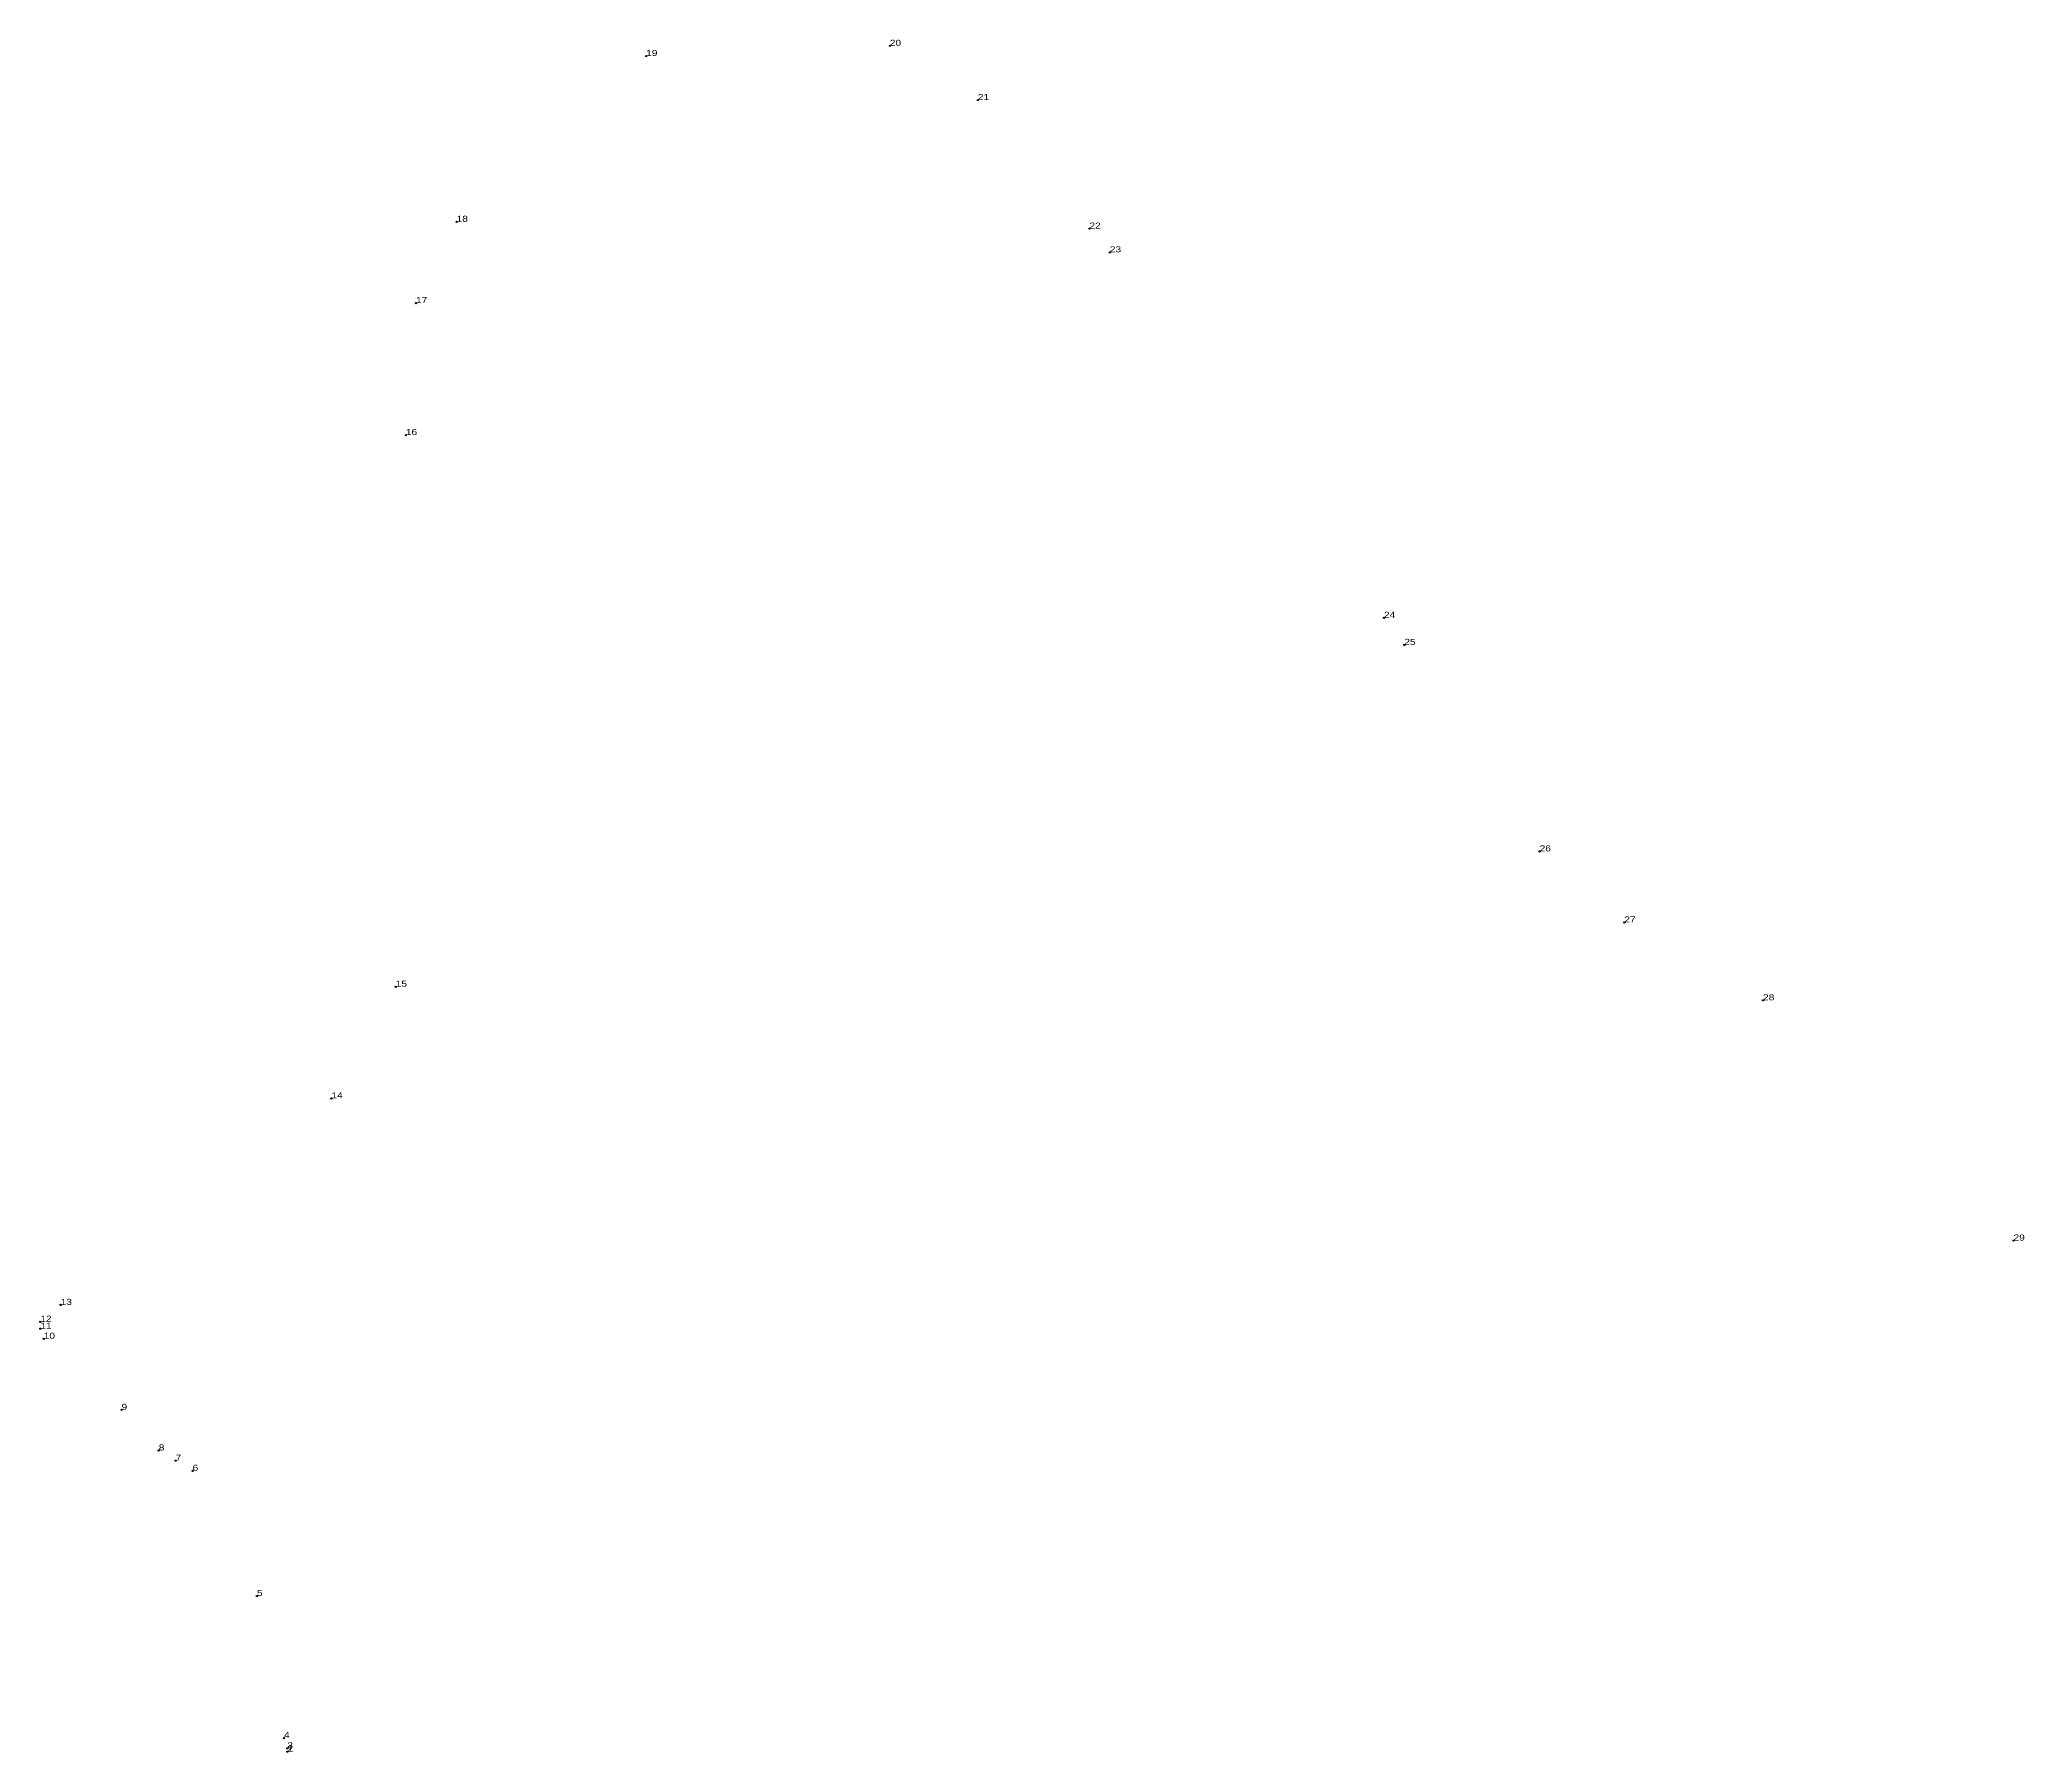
# Model space of a CAD drawing. Header units: metres. Extents: x 545660 to 550178, y 1819701 to 1827131.
# Drawn here: x 549316 to 549902, y 1819735 to 1820241 of the extents above; entities that cross this region are included whole.
import ezdxf

# ---------------------------------------------------------------- set-up
doc = ezdxf.new("R2010")
doc.units = ezdxf.units.M
doc.header["$LTSCALE"] = 0.72
doc.header["$PDMODE"] = 32
doc.header["$PDSIZE"] = 0.36
doc.layers.add('12', color=7, linetype='Continuous')
doc.layers.add('7', color=7, linetype='Continuous')

msp = doc.modelspace()

# ---------------------------------------------------------------- texts
at = {"layer": '12', "width": 1.25}
for s, p in [('19', (549495, 1820236)), ('19', (549495, 1820236)), ('19', (549495, 1820236)), ('20', (549567, 1820239)), ('20', (549567, 1820239)), ('20', (549567, 1820239)), ('21', (549593, 1820223)), ('21', (549593, 1820223)), ('21', (549593, 1820223)), ('18', (549439, 1820187)), ('18', (549439, 1820187)), ('18', (549439, 1820187)), ('22', (549626, 1820185)), ('22', (549626, 1820185)), ('22', (549626, 1820185)), ('23', (549632, 1820178)), ('23', (549632, 1820178)), ('23', (549632, 1820178)), ('17', (549427, 1820163)), ('17', (549427, 1820163)), ('17', (549427, 1820163)), ('16', (549424, 1820124)), ('16', (549424, 1820124)), ('16', (549424, 1820124)), ('24', (549713, 1820070)), ('24', (549713, 1820070)), ('24', (549713, 1820070)), ('25', (549719, 1820062)), ('25', (549719, 1820062)), ('25', (549719, 1820062)), ('26', (549759, 1820001)), ('26', (549759, 1820001)), ('26', (549759, 1820001)), ('27', (549784, 1819980)), ('27', (549784, 1819980)), ('27', (549784, 1819980)), ('15', (549421, 1819961)), ('15', (549421, 1819961)), ('15', (549421, 1819961)), ('28', (549825, 1819957)), ('28', (549825, 1819957)), ('28', (549825, 1819957)), ('14', (549402, 1819928)), ('14', (549402, 1819928)), ('14', (549402, 1819928)), ('29', (549899, 1819886)), ('29', (549899, 1819886)), ('29', (549899, 1819886)), ('13', (549322, 1819867)), ('13', (549322, 1819867)), ('13', (549322, 1819867)), ('12', (549316, 1819862)), ('12', (549316, 1819862)), ('12', (549316, 1819862)), ('11', (549316, 1819860)), ('11', (549316, 1819860)), ('11', (549316, 1819860)), ('10', (549317, 1819857)), ('10', (549317, 1819857)), ('10', (549317, 1819857)), ('9', (549340, 1819836)), ('9', (549340, 1819836)), ('9', (549340, 1819836)), ('8', (549351, 1819824)), ('8', (549351, 1819824)), ('8', (549351, 1819824)), ('7', (549356, 1819821)), ('7', (549356, 1819821)), ('7', (549356, 1819821)), ('6', (549361, 1819818)), ('6', (549361, 1819818)), ('6', (549361, 1819818)), ('5', (549380, 1819781)), ('5', (549380, 1819781)), ('5', (549380, 1819781)), ('4', (549388, 1819739)), ('4', (549388, 1819739)), ('4', (549388, 1819739)), ('3', (549389, 1819736)), ('3', (549389, 1819736)), ('3', (549389, 1819736)), ('2', (549389, 1819735)), ('2', (549389, 1819735)), ('2', (549389, 1819735)), ('1', (549389, 1819735)), ('1', (549389, 1819735)), ('1', (549389, 1819735))]:
    msp.add_text(s, height=1.8, dxfattribs=at).set_placement(p)

# ---------------------------------------------------------------- linework, layer by layer
at = {"layer": '7'}
for p in [(549495, 1820236), (549567, 1820239), (549593, 1820223), (549439, 1820187), (549626, 1820185), (549632, 1820178), (549427, 1820163), (549424, 1820124), (549713, 1820070), (549719, 1820062), (549759, 1820001), (549784, 1819980), (549421, 1819961), (549825, 1819957), (549402, 1819928), (549899, 1819886), (549322, 1819867), (549316, 1819862), (549316, 1819860), (549317, 1819857), (549340, 1819836), (549351, 1819824), (549356, 1819821), (549361, 1819818), (549380, 1819781), (549388, 1819739), (549389, 1819736), (549389, 1819735)]:
    msp.add_point(p, dxfattribs=at)

msp.set_redraw_order([(e.dxf.handle, doc.entitydb.next_handle()) for e in msp.query("TEXT MTEXT ATTDEF DIMENSION ARC_DIMENSION")])  # texts and dimensions are drawn at this point

doc.saveas('drawing.dxf')
